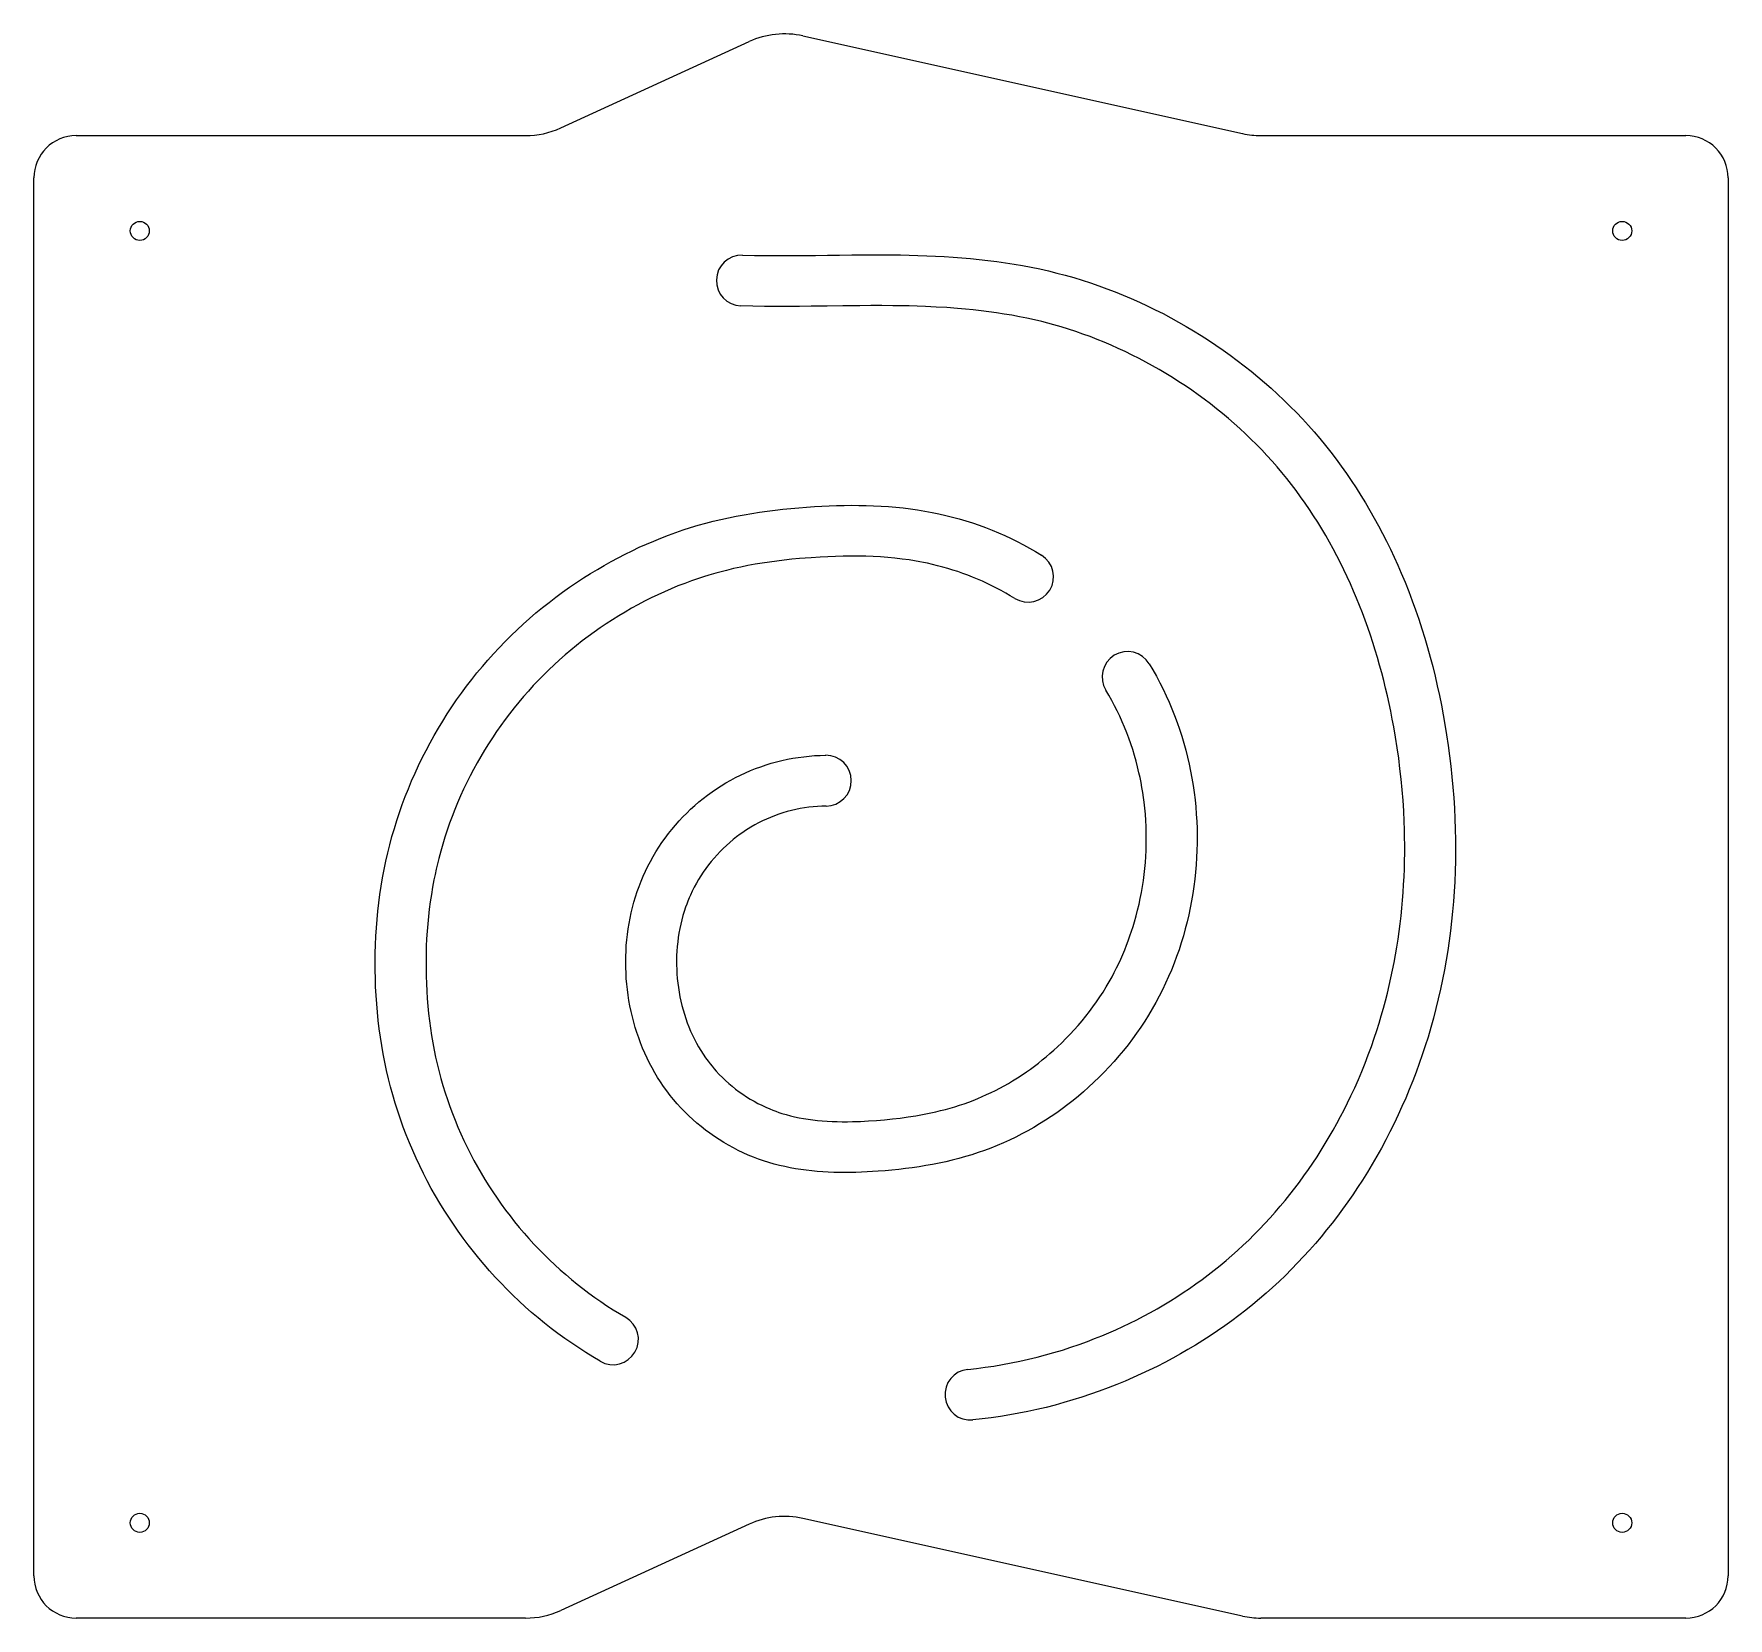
# Model space of a CAD drawing. Header units: millimetres. Extents: x 37794 to 38594, y -3801 to -3053.
import ezdxf

# ---------------------------------------------------------------- set-up
doc = ezdxf.new("R2010")
doc.units = ezdxf.units.MM

msp = doc.modelspace()

# ---------------------------------------------------------------- linework, layer by layer
at = {"color": 7, "linetype": 'Continuous', "lineweight": 25}
for p, q in [((38156.91, -3054.34), (38364.51, -3100.47)), ((38042.57, -3097.79), (38131.58, -3057.02)), ((37813.8, -3101.42), (38025.91, -3101.42)), ((38373.19, -3101.42), (38573.8, -3101.42)), ((37793.8, -3781.42), (37793.8, -3121.42)), ((38593.8, -3121.42), (38593.8, -3781.42)), ((38128.4, -3157.85), (38134.14, -3157.99)), ((38134.14, -3157.99), (38139.87, -3158.07)), ((38139.87, -3158.07), (38145.6, -3158.1)), ((38145.6, -3158.1), (38151.34, -3158.08)), ((38151.34, -3158.08), (38157.07, -3158.04)), ((38157.07, -3158.04), (38162.8, -3157.98)), ((38162.8, -3157.98), (38168.53, -3157.9)), ((38168.53, -3157.9), (38174.26, -3157.82)), ((38174.26, -3157.82), (38179.99, -3157.75)), ((38179.99, -3157.75), (38185.73, -3157.7)), ((38185.73, -3157.7), (38191.46, -3157.68)), ((38191.46, -3157.68), (38197.2, -3157.7)), ((38197.2, -3157.7), (38202.94, -3157.77)), ((38202.94, -3157.77), (38207.09, -3157.85)), ((38207.09, -3157.85), (38211.24, -3157.96)), ((38211.24, -3157.96), (38215.39, -3158.11)), ((38215.39, -3158.11), (38219.53, -3158.3)), ((38219.53, -3158.3), (38223.68, -3158.53)), ((38223.68, -3158.53), (38227.82, -3158.8)), ((38227.82, -3158.8), (38231.95, -3159.11)), ((38231.95, -3159.11), (38236.08, -3159.48)), ((38236.08, -3159.48), (38240.21, -3159.89)), ((38240.21, -3159.89), (38244.32, -3160.36)), ((38244.32, -3160.36), (38248.43, -3160.88)), ((38248.43, -3160.88), (38252.52, -3161.46)), ((38252.52, -3161.46), (38256.6, -3162.1)), ((38256.6, -3162.1), (38260.68, -3162.8)), ((38260.68, -3162.8), (38264.73, -3163.57)), ((38264.73, -3163.57), (38268.78, -3164.4)), ((38268.78, -3164.4), (38272.81, -3165.31)), ((38272.81, -3165.31), (38276.82, -3166.29)), ((38276.82, -3166.29), (38280.81, -3167.34)), ((38280.81, -3167.34), (38284.79, -3168.47)), ((38284.79, -3168.47), (38288.74, -3169.67)), ((38288.74, -3169.67), (38292.67, -3170.94)), ((38292.67, -3170.94), (38296.59, -3172.28)), ((38296.59, -3172.28), (38300.47, -3173.7)), ((38300.47, -3173.7), (38304.34, -3175.18)), ((38304.34, -3175.18), (38308.18, -3176.73)), ((38133.26, -3181.98), (38127.68, -3181.84)), ((38138.85, -3182.06), (38133.26, -3181.98)), ((38144.43, -3182.1), (38138.85, -3182.06)), ((38149.91, -3182.09), (38144.43, -3182.1)), ((38155.38, -3182.06), (38149.91, -3182.09)), ((38160.85, -3182), (38155.38, -3182.06)), ((38168.34, -3181.9), (38160.85, -3182)), ((38175.82, -3181.8), (38168.34, -3181.9)), ((38183.76, -3181.72), (38175.82, -3181.8)), ((38188.98, -3181.69), (38183.76, -3181.72)), ((38194.19, -3181.69), (38188.98, -3181.69)), ((38199.41, -3181.72), (38194.19, -3181.69)), ((38203.27, -3181.77), (38199.41, -3181.72)), ((38207.12, -3181.85), (38203.27, -3181.77)), ((38210.95, -3181.97), (38207.12, -3181.85)), ((38214.78, -3182.11), (38210.95, -3181.97)), ((38219.83, -3182.35), (38214.78, -3182.11)), ((38224.87, -3182.65), (38219.83, -3182.35)), ((38229.91, -3183.03), (38224.87, -3182.65)), ((38233.62, -3183.35), (38229.91, -3183.03)), ((38237.32, -3183.72), (38233.62, -3183.35)), ((38241.02, -3184.14), (38237.32, -3183.72)), ((38308.18, -3176.73), (38311.99, -3178.35)), ((38311.99, -3178.35), (38315.78, -3180.04)), ((38315.78, -3180.04), (38319.54, -3181.79)), ((38319.54, -3181.79), (38323.26, -3183.61)), ((38323.26, -3183.61), (38326.96, -3185.49)), ((38244.72, -3184.6), (38241.02, -3184.14)), ((38248.34, -3185.1), (38244.72, -3184.6)), ((38251.96, -3185.66), (38248.34, -3185.1)), ((38255.56, -3186.27), (38251.96, -3185.66)), ((38259.16, -3186.93), (38255.56, -3186.27)), ((38262.69, -3187.65), (38259.16, -3186.93)), ((38266.22, -3188.42), (38262.69, -3187.65)), ((38269.72, -3189.25), (38266.22, -3188.42)), ((38272.58, -3189.98), (38269.72, -3189.25)), ((38275.42, -3190.75), (38272.58, -3189.98)), ((38278.87, -3191.75), (38275.42, -3190.75)), ((38282.31, -3192.8), (38278.87, -3191.75)), ((38326.96, -3185.49), (38330.63, -3187.43)), ((38330.63, -3187.43), (38334.26, -3189.43)), ((38334.26, -3189.43), (38337.86, -3191.5)), ((38337.86, -3191.5), (38341.42, -3193.62)), ((38285.72, -3193.92), (38282.31, -3192.8)), ((38289.11, -3195.1), (38285.72, -3193.92)), ((38292.5, -3196.34), (38289.11, -3195.1)), ((38295.87, -3197.64), (38292.5, -3196.34)), ((38299.22, -3199), (38295.87, -3197.64)), ((38302.54, -3200.41), (38299.22, -3199)), ((38341.42, -3193.62), (38344.95, -3195.8)), ((38344.95, -3195.8), (38348.44, -3198.04)), ((38348.44, -3198.04), (38351.9, -3200.34)), ((38305.85, -3201.89), (38302.54, -3200.41)), ((38309.14, -3203.42), (38305.85, -3201.89)), ((38312.4, -3205.01), (38309.14, -3203.42)), ((38315.64, -3206.65), (38312.4, -3205.01)), ((38318.86, -3208.35), (38315.64, -3206.65)), ((38351.9, -3200.34), (38355.31, -3202.7)), ((38355.31, -3202.7), (38358.69, -3205.11)), ((38358.69, -3205.11), (38362.02, -3207.57)), ((38362.02, -3207.57), (38365.31, -3210.1)), ((38322.05, -3210.1), (38318.86, -3208.35)), ((38325.21, -3211.9), (38322.05, -3210.1)), ((38328.34, -3213.75), (38325.21, -3211.9)), ((38331.43, -3215.65), (38328.34, -3213.75)), ((38334.49, -3217.6), (38331.43, -3215.65)), ((38365.31, -3210.1), (38368.55, -3212.67)), ((38368.55, -3212.67), (38371.75, -3215.3)), ((38371.75, -3215.3), (38374.91, -3217.99)), ((38337.55, -3219.61), (38334.49, -3217.6)), ((38340.57, -3221.67), (38337.55, -3219.61)), ((38343.54, -3223.77), (38340.57, -3221.67)), ((38346.47, -3225.91), (38343.54, -3223.77)), ((38374.91, -3217.99), (38378.01, -3220.73)), ((38378.01, -3220.73), (38381.07, -3223.52)), ((38381.07, -3223.52), (38384.08, -3226.36)), ((38349.37, -3228.11), (38346.47, -3225.91)), ((38352.23, -3230.35), (38349.37, -3228.11)), ((38355.04, -3232.62), (38352.23, -3230.35)), ((38384.08, -3226.36), (38387.03, -3229.26)), ((38387.03, -3229.26), (38389.94, -3232.2)), ((38357.82, -3234.95), (38355.04, -3232.62)), ((38360.56, -3237.32), (38357.82, -3234.95)), ((38363.25, -3239.74), (38360.56, -3237.32)), ((38365.9, -3242.19), (38363.25, -3239.74)), ((38389.94, -3232.2), (38392.79, -3235.2)), ((38392.79, -3235.2), (38395.58, -3238.25)), ((38395.58, -3238.25), (38398.32, -3241.34)), ((38368.5, -3244.69), (38365.9, -3242.19)), ((38371.06, -3247.23), (38368.5, -3244.69)), ((38373.58, -3249.81), (38371.06, -3247.23)), ((38398.32, -3241.34), (38401, -3244.49)), ((38401, -3244.49), (38403.63, -3247.68)), ((38403.63, -3247.68), (38406.2, -3250.93)), ((38376.04, -3252.43), (38373.58, -3249.81)), ((38378.45, -3255.09), (38376.04, -3252.43)), ((38380.82, -3257.8), (38378.45, -3255.09)), ((38406.2, -3250.93), (38408.7, -3254.22)), ((38408.7, -3254.22), (38411.15, -3257.55)), ((38383.14, -3260.54), (38380.82, -3257.8)), ((38385.42, -3263.33), (38383.14, -3260.54)), ((38387.64, -3266.16), (38385.42, -3263.33)), ((38411.15, -3257.55), (38413.55, -3260.92)), ((38413.55, -3260.92), (38415.88, -3264.34)), ((38389.82, -3269.03), (38387.64, -3266.16)), ((38391.94, -3271.94), (38389.82, -3269.03)), ((38394.03, -3274.9), (38391.94, -3271.94)), ((38415.88, -3264.34), (38418.16, -3267.8)), ((38418.16, -3267.8), (38420.38, -3271.29)), ((38420.38, -3271.29), (38422.54, -3274.82)), ((38129.12, -3280.4), (38132.77, -3279.77)), ((38132.77, -3279.77), (38136.44, -3279.2)), ((38136.44, -3279.2), (38140.12, -3278.68)), ((38140.12, -3278.68), (38143.81, -3278.21)), ((38143.81, -3278.21), (38147.51, -3277.8)), ((38147.51, -3277.8), (38151.22, -3277.42)), ((38151.22, -3277.42), (38154.93, -3277.1)), ((38154.93, -3277.1), (38158.64, -3276.81)), ((38158.64, -3276.81), (38162.37, -3276.57)), ((38162.37, -3276.57), (38165.86, -3276.37)), ((38165.86, -3276.37), (38169.36, -3276.21)), ((38169.36, -3276.21), (38172.85, -3276.1)), ((38172.85, -3276.1), (38176.35, -3276.02)), ((38176.35, -3276.02), (38179.84, -3275.99)), ((38179.84, -3275.99), (38183.34, -3276)), ((38183.34, -3276), (38186.83, -3276.06)), ((38186.83, -3276.06), (38190.32, -3276.18)), ((38190.32, -3276.18), (38193.8, -3276.35)), ((38193.8, -3276.35), (38197.28, -3276.58)), ((38197.28, -3276.58), (38200.75, -3276.87)), ((38200.75, -3276.87), (38204.21, -3277.22)), ((38204.21, -3277.22), (38207.66, -3277.64)), ((38207.66, -3277.64), (38211.1, -3278.13)), ((38211.1, -3278.13), (38214.54, -3278.69)), ((38214.54, -3278.69), (38217.96, -3279.32)), ((38217.96, -3279.32), (38221.16, -3279.99)), ((38221.16, -3279.99), (38224.36, -3280.72)), ((38396.08, -3277.9), (38394.03, -3274.9)), ((38398.07, -3280.92), (38396.08, -3277.9)), ((38422.54, -3274.82), (38424.65, -3278.39)), ((38424.65, -3278.39), (38426.7, -3281.99)), ((38096.87, -3288.83), (38100.38, -3287.63)), ((38100.38, -3287.63), (38103.91, -3286.49)), ((38103.91, -3286.49), (38107.46, -3285.42)), ((38107.46, -3285.42), (38111.03, -3284.42)), ((38111.03, -3284.42), (38114.62, -3283.49)), ((38114.62, -3283.49), (38118.22, -3282.62)), ((38118.22, -3282.62), (38121.84, -3281.82)), ((38121.84, -3281.82), (38125.47, -3281.08)), ((38125.47, -3281.08), (38129.12, -3280.4)), ((38224.36, -3280.72), (38227.54, -3281.52)), ((38227.54, -3281.52), (38230.7, -3282.39)), ((38230.7, -3282.39), (38233.85, -3283.32)), ((38233.85, -3283.32), (38236.97, -3284.32)), ((38236.97, -3284.32), (38240.08, -3285.38)), ((38240.08, -3285.38), (38243.16, -3286.51)), ((38243.16, -3286.51), (38246.22, -3287.7)), ((38246.22, -3287.7), (38249.25, -3288.96)), ((38400.01, -3283.99), (38398.07, -3280.92)), ((38401.92, -3287.1), (38400.01, -3283.99)), ((38403.78, -3290.24), (38401.92, -3287.1)), ((38426.7, -3281.99), (38428.69, -3285.63)), ((38428.69, -3285.63), (38430.62, -3289.3)), ((38076.28, -3297.41), (38079.65, -3295.82)), ((38079.65, -3295.82), (38083.04, -3294.3)), ((38083.04, -3294.3), (38086.46, -3292.84)), ((38086.46, -3292.84), (38089.91, -3291.44)), ((38089.91, -3291.44), (38093.38, -3290.1)), ((38093.38, -3290.1), (38096.87, -3288.83)), ((38249.25, -3288.96), (38252.25, -3290.29)), ((38252.25, -3290.29), (38255.23, -3291.67)), ((38255.23, -3291.67), (38258.17, -3293.12)), ((38258.17, -3293.12), (38261.09, -3294.63)), ((38261.09, -3294.63), (38263.96, -3296.21)), ((38405.58, -3293.41), (38403.78, -3290.24)), ((38407.34, -3296.61), (38405.58, -3293.41)), ((38430.62, -3289.3), (38432.5, -3292.99)), ((38432.5, -3292.99), (38434.32, -3296.72)), ((38063.1, -3304.34), (38066.35, -3302.52)), ((38066.35, -3302.52), (38069.63, -3300.76)), ((38069.63, -3300.76), (38072.94, -3299.06)), ((38072.94, -3299.06), (38076.28, -3297.41)), ((38134.35, -3303.84), (38130.97, -3304.46)), ((38137.75, -3303.28), (38134.35, -3303.84)), ((38141.15, -3302.77), (38137.75, -3303.28)), ((38144.56, -3302.3), (38141.15, -3302.77)), ((38148.14, -3301.87), (38144.56, -3302.3)), ((38151.72, -3301.49), (38148.14, -3301.87)), ((38155.31, -3301.15), (38151.72, -3301.49)), ((38158.04, -3300.92), (38155.31, -3301.15)), ((38160.77, -3300.72), (38158.04, -3300.92)), ((38165.04, -3300.45), (38160.77, -3300.72)), ((38168.67, -3300.26), (38165.04, -3300.45)), ((38172.3, -3300.12), (38168.67, -3300.26)), ((38175.93, -3300.03), (38172.3, -3300.12)), ((38179.49, -3299.99), (38175.93, -3300.03)), ((38183.05, -3300), (38179.49, -3299.99)), ((38186.6, -3300.07), (38183.05, -3300)), ((38190.08, -3300.19), (38186.6, -3300.07)), ((38193.55, -3300.38), (38190.08, -3300.19)), ((38197.01, -3300.64), (38193.55, -3300.38)), ((38200.39, -3300.95), (38197.01, -3300.64)), ((38203.77, -3301.34), (38200.39, -3300.95)), ((38207.13, -3301.8), (38203.77, -3301.34)), ((38209.6, -3302.19), (38207.13, -3301.8)), ((38212.07, -3302.63), (38209.6, -3302.19)), ((38213.87, -3302.98), (38212.07, -3302.63)), ((38215.68, -3303.36), (38213.87, -3302.98)), ((38218.1, -3303.9), (38215.68, -3303.36)), ((38220.52, -3304.49), (38218.1, -3303.9)), ((38263.96, -3296.21), (38266.81, -3297.84)), ((38266.81, -3297.84), (38269.61, -3299.54)), ((38409.06, -3299.85), (38407.34, -3296.61)), ((38410.73, -3303.12), (38409.06, -3299.85)), ((38412.35, -3306.41), (38410.73, -3303.12)), ((38434.32, -3296.72), (38436.09, -3300.47)), ((38436.09, -3300.47), (38437.8, -3304.24)), ((38049.99, -3312.46), (38053.32, -3310.27)), ((38053.32, -3310.27), (38056.7, -3308.15)), ((38056.7, -3308.15), (38059.88, -3306.22)), ((38059.88, -3306.22), (38063.1, -3304.34)), ((38104.35, -3311.64), (38101.12, -3312.83)), ((38107.61, -3310.51), (38104.35, -3311.64)), ((38110.05, -3309.72), (38107.61, -3310.51)), ((38112.51, -3308.96), (38110.05, -3309.72)), ((38115.8, -3308), (38112.51, -3308.96)), ((38118.29, -3307.33), (38115.8, -3308)), ((38120.78, -3306.69), (38118.29, -3307.33)), ((38124.17, -3305.88), (38120.78, -3306.69)), ((38127.56, -3305.14), (38124.17, -3305.88)), ((38130.97, -3304.46), (38127.56, -3305.14)), ((38222.93, -3305.13), (38220.52, -3304.49)), ((38225.32, -3305.81), (38222.93, -3305.13)), ((38227.7, -3306.54), (38225.32, -3305.81)), ((38230.07, -3307.31), (38227.7, -3306.54)), ((38232.42, -3308.13), (38230.07, -3307.31)), ((38234.76, -3308.99), (38232.42, -3308.13)), ((38237.08, -3309.9), (38234.76, -3308.99)), ((38239.38, -3310.84), (38237.08, -3309.9)), ((38241.65, -3311.83), (38239.38, -3310.84)), ((38243.91, -3312.87), (38241.65, -3311.83)), ((38413.92, -3309.72), (38412.35, -3306.41)), ((38415.46, -3313.09), (38413.92, -3309.72)), ((38437.8, -3304.24), (38439.45, -3308.04)), ((38439.45, -3308.04), (38441.24, -3312.35)), ((38037.08, -3321.8), (38040.24, -3319.38)), ((38040.24, -3319.38), (38043.45, -3317.01)), ((38043.45, -3317.01), (38046.7, -3314.71)), ((38046.7, -3314.71), (38049.99, -3312.46)), ((38085.24, -3319.74), (38082.13, -3321.31)), ((38088.37, -3318.23), (38085.24, -3319.74)), ((38091.53, -3316.79), (38088.37, -3318.23)), ((38094.7, -3315.41), (38091.53, -3316.79)), ((38097.91, -3314.08), (38094.7, -3315.41)), ((38101.12, -3312.83), (38097.91, -3314.08)), ((38246.15, -3313.94), (38243.91, -3312.87)), ((38248.36, -3315.06), (38246.15, -3313.94)), ((38250.55, -3316.22), (38248.36, -3315.06)), ((38252.71, -3317.41), (38250.55, -3316.22)), ((38254.85, -3318.65), (38252.71, -3317.41)), ((38256.96, -3319.93), (38254.85, -3318.65)), ((38416.95, -3316.48), (38415.46, -3313.09)), ((38418.39, -3319.88), (38416.95, -3316.48)), ((38419.78, -3323.31), (38418.39, -3319.88)), ((38441.24, -3312.35), (38442.96, -3316.68)), ((38442.96, -3316.68), (38444.61, -3321.03)), ((38027.87, -3329.42), (38030.89, -3326.82)), ((38030.89, -3326.82), (38033.96, -3324.28)), ((38033.96, -3324.28), (38037.08, -3321.8)), ((38072.97, -3326.36), (38069.97, -3328.16)), ((38075.99, -3324.62), (38072.97, -3326.36)), ((38079.05, -3322.94), (38075.99, -3324.62)), ((38082.13, -3321.31), (38079.05, -3322.94)), ((38421.13, -3326.77), (38419.78, -3323.31)), ((38422.43, -3330.25), (38421.13, -3326.77)), ((38444.61, -3321.03), (38446.19, -3325.41)), ((38446.19, -3325.41), (38447.71, -3329.82)), ((38019.11, -3337.53), (38021.98, -3334.77)), ((38021.98, -3334.77), (38024.9, -3332.06)), ((38024.9, -3332.06), (38027.87, -3329.42)), ((38058.33, -3335.87), (38055.51, -3337.93)), ((38061.19, -3333.87), (38058.33, -3335.87)), ((38064.08, -3331.91), (38061.19, -3333.87)), ((38067.01, -3330.01), (38064.08, -3331.91)), ((38069.97, -3328.16), (38067.01, -3330.01)), ((38423.68, -3333.74), (38422.43, -3330.25)), ((38424.89, -3337.26), (38423.68, -3333.74)), ((38447.71, -3329.82), (38449.16, -3334.24)), ((38449.16, -3334.24), (38450.54, -3338.69)), ((38010.81, -3346.12), (38013.52, -3343.2)), ((38013.52, -3343.2), (38016.29, -3340.34)), ((38016.29, -3340.34), (38019.11, -3337.53)), ((38049.99, -3342.19), (38047.29, -3344.39)), ((38052.73, -3340.04), (38049.99, -3342.19)), ((38055.51, -3337.93), (38052.73, -3340.04)), ((38426.05, -3340.78), (38424.89, -3337.26)), ((38427.16, -3344.32), (38426.05, -3340.78)), ((38450.54, -3338.69), (38451.85, -3343.16)), ((38451.85, -3343.16), (38453.1, -3347.65)), ((38005.55, -3352.1), (38008.15, -3349.08)), ((38008.15, -3349.08), (38010.81, -3346.12)), ((38039.45, -3351.29), (38036.92, -3353.68)), ((38042.02, -3348.94), (38039.45, -3351.29)), ((38044.64, -3346.64), (38042.02, -3348.94)), ((38047.29, -3344.39), (38044.64, -3346.64)), ((38320.43, -3350.81), (38322.18, -3353.74)), ((38428.23, -3347.88), (38427.16, -3344.32)), ((38429.26, -3351.45), (38428.23, -3347.88)), ((38430.24, -3355.05), (38429.26, -3351.45)), ((38453.1, -3347.65), (38454.29, -3352.15)), ((37998.09, -3361.43), (38000.52, -3358.27)), ((38000.52, -3358.27), (38003.01, -3355.16)), ((38003.01, -3355.16), (38005.55, -3352.1)), ((38032.01, -3358.59), (38029.62, -3361.12)), ((38034.44, -3356.11), (38032.01, -3358.59)), ((38036.92, -3353.68), (38034.44, -3356.11)), ((38322.18, -3353.74), (38323.85, -3356.72)), ((38323.85, -3356.72), (38325.46, -3359.73)), ((38325.46, -3359.73), (38327, -3362.78)), ((38431.18, -3358.66), (38430.24, -3355.05)), ((38432.07, -3362.28), (38431.18, -3358.66)), ((38454.29, -3352.15), (38455.41, -3356.68)), ((38455.41, -3356.68), (38456.47, -3361.21)), ((37991.16, -3371.17), (37993.41, -3367.88)), ((37993.41, -3367.88), (37995.72, -3364.63)), ((37995.72, -3364.63), (37998.09, -3361.43)), ((38024.98, -3366.3), (38022.74, -3368.95)), ((38027.28, -3363.69), (38024.98, -3366.3)), ((38029.62, -3361.12), (38027.28, -3363.69)), ((38301.37, -3365.7), (38299.94, -3363.29)), ((38302.74, -3368.13), (38301.37, -3365.7)), ((38327, -3362.78), (38328.46, -3365.87)), ((38328.46, -3365.87), (38329.86, -3368.98)), ((38432.92, -3365.91), (38432.07, -3362.28)), ((38433.73, -3369.57), (38432.92, -3365.91)), ((38456.47, -3361.21), (38457.46, -3365.77)), ((38457.46, -3365.77), (38458.4, -3370.33)), ((37986.85, -3377.87), (37988.98, -3374.5)), ((37988.98, -3374.5), (37991.16, -3371.17)), ((38018.39, -3374.39), (38016.29, -3377.17)), ((38020.54, -3371.65), (38018.39, -3374.39)), ((38022.74, -3368.95), (38020.54, -3371.65)), ((38304.06, -3370.6), (38302.74, -3368.13)), ((38305.32, -3373.09), (38304.06, -3370.6)), ((38306.53, -3375.61), (38305.32, -3373.09)), ((38307.69, -3378.18), (38306.53, -3375.61)), ((38329.86, -3368.98), (38331.19, -3372.12)), ((38331.19, -3372.12), (38332.45, -3375.3)), ((38332.45, -3375.3), (38333.64, -3378.5)), ((38434.5, -3373.24), (38433.73, -3369.57)), ((38435.23, -3376.91), (38434.5, -3373.24)), ((38458.4, -3370.33), (38459.27, -3374.91)), ((38459.27, -3374.91), (38460.08, -3379.5)), ((37982.79, -3384.73), (37984.79, -3381.28)), ((37984.79, -3381.28), (37986.85, -3377.87)), ((38012.25, -3382.84), (38010.3, -3385.73)), ((38014.24, -3379.99), (38012.25, -3382.84)), ((38016.29, -3377.17), (38014.24, -3379.99)), ((38308.79, -3380.76), (38307.69, -3378.18)), ((38309.84, -3383.37), (38308.79, -3380.76)), ((38310.83, -3386), (38309.84, -3383.37)), ((38333.64, -3378.5), (38334.76, -3381.72)), ((38334.76, -3381.72), (38335.81, -3384.97)), ((38435.91, -3380.59), (38435.23, -3376.91)), ((38436.76, -3385.52), (38435.91, -3380.59)), ((38460.08, -3379.5), (38460.89, -3384.41)), ((37977.17, -3395.28), (37978.98, -3391.73)), ((37978.98, -3391.73), (37980.85, -3388.21)), ((37980.85, -3388.21), (37982.79, -3384.73)), ((38006.57, -3391.62), (38004.79, -3394.61)), ((38008.41, -3388.66), (38006.57, -3391.62)), ((38010.3, -3385.73), (38008.41, -3388.66)), ((38311.77, -3388.66), (38310.83, -3386)), ((38312.65, -3391.34), (38311.77, -3388.66)), ((38313.48, -3394.05), (38312.65, -3391.34)), ((38335.81, -3384.97), (38336.78, -3388.24)), ((38336.78, -3388.24), (38337.69, -3391.54)), ((38337.69, -3391.54), (38338.53, -3394.85)), ((38437.53, -3390.46), (38436.76, -3385.52)), ((38438.24, -3395.42), (38437.53, -3390.46)), ((38460.89, -3384.41), (38461.62, -3389.33)), ((38461.62, -3389.33), (38462.29, -3394.25)), ((37973.76, -3402.49), (37975.43, -3398.87)), ((37975.43, -3398.87), (37977.17, -3395.28)), ((38003.06, -3397.64), (38001.38, -3400.69)), ((38004.79, -3394.61), (38003.06, -3397.64)), ((38134.61, -3400.3), (38137.05, -3399.4)), ((38137.05, -3399.4), (38139.52, -3398.57)), ((38139.52, -3398.57), (38142.01, -3397.81)), ((38142.01, -3397.81), (38144.52, -3397.11)), ((38144.52, -3397.11), (38147.04, -3396.48)), ((38147.04, -3396.48), (38149.58, -3395.92)), ((38149.58, -3395.92), (38152.14, -3395.43)), ((38152.14, -3395.43), (38154.71, -3395.01)), ((38154.71, -3395.01), (38157.29, -3394.67)), ((38157.29, -3394.67), (38159.87, -3394.39)), ((38159.87, -3394.39), (38162.47, -3394.19)), ((38162.47, -3394.19), (38165.06, -3394.05)), ((38165.06, -3394.05), (38167.67, -3394)), ((38314.25, -3396.77), (38313.48, -3394.05)), ((38314.96, -3399.5), (38314.25, -3396.77)), ((38315.62, -3402.25), (38314.96, -3399.5)), ((38338.53, -3394.85), (38339.3, -3398.18)), ((38339.3, -3398.18), (38339.99, -3401.52)), ((38438.86, -3400.38), (38438.24, -3395.42)), ((38462.29, -3394.25), (38462.89, -3399.19)), ((38462.89, -3399.19), (38463.41, -3404.13)), ((37970.62, -3409.81), (37972.16, -3406.14)), ((37972.16, -3406.14), (37973.76, -3402.49)), ((37998.21, -3406.89), (37996.71, -3410.03)), ((37999.77, -3403.78), (37998.21, -3406.89)), ((38001.38, -3400.69), (37999.77, -3403.78)), ((38118.33, -3408.4), (38120.56, -3407.05)), ((38120.56, -3407.05), (38122.82, -3405.77)), ((38122.82, -3405.77), (38125.12, -3404.55)), ((38125.12, -3404.55), (38127.45, -3403.39)), ((38127.45, -3403.39), (38129.81, -3402.29)), ((38129.81, -3402.29), (38132.2, -3401.26)), ((38132.2, -3401.26), (38134.61, -3400.3)), ((38316.12, -3404.56), (38315.62, -3402.25)), ((38316.59, -3406.88), (38316.12, -3404.56)), ((38317.01, -3409.2), (38316.59, -3406.88)), ((38339.99, -3401.52), (38340.62, -3404.88)), ((38340.62, -3404.88), (38341.17, -3408.25)), ((38439.41, -3405.35), (38438.86, -3400.38)), ((38439.89, -3410.33), (38439.41, -3405.35)), ((38463.41, -3404.13), (38463.87, -3409.08)), ((37967.76, -3417.25), (37969.16, -3413.52)), ((37969.16, -3413.52), (37970.62, -3409.81)), ((37995.26, -3413.2), (37993.88, -3416.4)), ((37996.71, -3410.03), (37995.26, -3413.2)), ((38107.82, -3416.04), (38109.84, -3414.39)), ((38109.84, -3414.39), (38111.9, -3412.81)), ((38111.9, -3412.81), (38114, -3411.28)), ((38114, -3411.28), (38116.15, -3409.81)), ((38116.15, -3409.81), (38118.33, -3408.4)), ((38317.4, -3411.54), (38317.01, -3409.2)), ((38317.74, -3413.88), (38317.4, -3411.54)), ((38318.05, -3416.22), (38317.74, -3413.88)), ((38341.17, -3408.25), (38341.66, -3411.63)), ((38341.66, -3411.63), (38342.07, -3415.02)), ((38342.07, -3415.02), (38342.41, -3418.42)), ((38440.28, -3415.3), (38439.89, -3410.33)), ((38440.6, -3420.27), (38440.28, -3415.3)), ((38463.87, -3409.08), (38464.25, -3414.04)), ((38464.25, -3414.04), (38464.57, -3419)), ((37965.18, -3424.79), (37966.44, -3421.01)), ((37966.44, -3421.01), (37967.76, -3417.25)), ((37991.28, -3422.86), (37990.08, -3426.12)), ((37992.55, -3419.62), (37991.28, -3422.86)), ((37993.88, -3416.4), (37992.55, -3419.62)), ((38098.44, -3425.04), (38100.22, -3423.14)), ((38100.22, -3423.14), (38102.04, -3421.29)), ((38102.04, -3421.29), (38103.92, -3419.49)), ((38103.92, -3419.49), (38105.85, -3417.73)), ((38105.85, -3417.73), (38107.82, -3416.04)), ((38141.64, -3423.33), (38139.73, -3424.15)), ((38143.57, -3422.57), (38141.64, -3423.33)), ((38145.53, -3421.87), (38143.57, -3422.57)), ((38147.5, -3421.22), (38145.53, -3421.87)), ((38149.5, -3420.63), (38147.5, -3421.22)), ((38151.51, -3420.09), (38149.5, -3420.63)), ((38153.53, -3419.62), (38151.51, -3420.09)), ((38155.57, -3419.2), (38153.53, -3419.62)), ((38157.6, -3418.85), (38155.57, -3419.2)), ((38159.65, -3418.56), (38157.6, -3418.85)), ((38161.71, -3418.32), (38159.65, -3418.56)), ((38163.76, -3418.15), (38161.71, -3418.32)), ((38165.81, -3418.04), (38163.76, -3418.15)), ((38167.86, -3418), (38165.81, -3418.04)), ((38318.36, -3419.05), (38318.05, -3416.22)), ((38318.62, -3421.89), (38318.36, -3419.05)), ((38318.82, -3424.73), (38318.62, -3421.89)), ((38342.41, -3418.42), (38342.68, -3421.83)), ((38342.68, -3421.83), (38342.88, -3425.24)), ((38440.84, -3425.25), (38440.6, -3420.27)), ((38464.57, -3419), (38464.81, -3423.96)), ((38464.81, -3423.96), (38464.97, -3428.92)), ((37962.89, -3432.42), (37964, -3428.59)), ((37964, -3428.59), (37965.18, -3424.79)), ((37988.94, -3429.39), (37987.85, -3432.69)), ((37990.08, -3426.12), (37988.94, -3429.39)), ((38091.86, -3433.11), (38093.42, -3431.02)), ((38093.42, -3431.02), (38095.04, -3428.99)), ((38095.04, -3428.99), (38096.71, -3426.99)), ((38096.71, -3426.99), (38098.44, -3425.04)), ((38127.22, -3431.33), (38125.56, -3432.57)), ((38128.48, -3430.44), (38127.22, -3431.33)), ((38129.76, -3429.58), (38128.48, -3430.44)), ((38131.06, -3428.75), (38129.76, -3429.58)), ((38132.37, -3427.95), (38131.06, -3428.75)), ((38134.17, -3426.92), (38132.37, -3427.95)), ((38135.99, -3425.94), (38134.17, -3426.92)), ((38137.84, -3425.02), (38135.99, -3425.94)), ((38139.73, -3424.15), (38137.84, -3425.02)), ((38318.96, -3427.57), (38318.82, -3424.73)), ((38319.05, -3430.42), (38318.96, -3427.57)), ((38319.08, -3433.27), (38319.05, -3430.42)), ((38342.88, -3425.24), (38343.01, -3428.65)), ((38343.01, -3428.65), (38343.07, -3432.07)), ((38440.97, -3428.98), (38440.84, -3425.25)), ((38441.05, -3432.71), (38440.97, -3428.98)), ((38464.97, -3428.92), (38465.07, -3433.89)), ((37960.9, -3440.12), (37961.86, -3436.26)), ((37961.86, -3436.26), (37962.89, -3432.42)), ((37985.88, -3439.35), (37984.99, -3442.7)), ((37986.84, -3436.01), (37985.88, -3439.35)), ((37987.85, -3432.69), (37986.84, -3436.01)), ((38086.19, -3441.82), (38087.52, -3439.59)), ((38087.52, -3439.59), (38088.91, -3437.39)), ((38088.91, -3437.39), (38090.35, -3435.23)), ((38090.35, -3435.23), (38091.86, -3433.11)), ((38117.81, -3439.47), (38116.38, -3440.99)), ((38119.28, -3438), (38117.81, -3439.47)), ((38120.8, -3436.57), (38119.28, -3438)), ((38122.35, -3435.18), (38120.8, -3436.57)), ((38123.93, -3433.85), (38122.35, -3435.18)), ((38125.56, -3432.57), (38123.93, -3433.85)), ((38318.82, -3441.82), (38318.96, -3438.97)), ((38318.96, -3438.97), (38319.05, -3436.12)), ((38319.05, -3436.12), (38319.08, -3433.27)), ((38342.98, -3438.9), (38342.83, -3442.32)), ((38343.06, -3435.49), (38342.98, -3438.9)), ((38343.07, -3432.07), (38343.06, -3435.49)), ((38441.09, -3436.44), (38441.05, -3432.71)), ((38441.08, -3440.17), (38441.09, -3436.44)), ((38465.09, -3438.86), (38465.03, -3443.83)), ((38465.07, -3433.89), (38465.09, -3438.86)), ((37958.47, -3451.81), (37959.2, -3447.9)), ((37959.2, -3447.9), (37960.01, -3444)), ((37960.01, -3444), (37960.9, -3440.12)), ((37983.77, -3447.75), (37983.21, -3450.29)), ((37984.36, -3445.22), (37983.77, -3447.75)), ((37984.99, -3442.7), (37984.36, -3445.22)), ((38082.58, -3448.73), (38083.72, -3446.39)), ((38083.72, -3446.39), (38084.92, -3444.09)), ((38084.92, -3444.09), (38086.19, -3441.82)), ((38111.1, -3447.46), (38109.9, -3449.16)), ((38112.35, -3445.78), (38111.1, -3447.46)), ((38113.64, -3444.15), (38112.35, -3445.78)), ((38114.99, -3442.55), (38113.64, -3444.15)), ((38116.38, -3440.99), (38114.99, -3442.55)), ((38318.05, -3450.33), (38318.36, -3447.5)), ((38318.36, -3447.5), (38318.62, -3444.66)), ((38318.62, -3444.66), (38318.82, -3441.82)), ((38342.61, -3445.73), (38342.32, -3449.14)), ((38342.83, -3442.32), (38342.61, -3445.73)), ((38440.78, -3451.34), (38440.92, -3447.62)), ((38440.92, -3447.62), (38441.02, -3443.9)), ((38441.02, -3443.9), (38441.08, -3440.17)), ((38465.03, -3443.83), (38464.9, -3448.79)), ((37957.21, -3459.67), (37957.8, -3455.74)), ((37957.8, -3455.74), (37958.47, -3451.81)), ((37982.69, -3452.84), (37982.05, -3456.26)), ((37983.21, -3450.29), (37982.69, -3452.84)), ((38078.68, -3458.35), (38079.56, -3455.9)), ((38079.56, -3455.9), (38080.5, -3453.48)), ((38080.5, -3453.48), (38081.51, -3451.09)), ((38081.51, -3451.09), (38082.58, -3448.73)), ((38106.61, -3454.46), (38105.62, -3456.28)), ((38107.65, -3452.66), (38106.61, -3454.46)), ((38108.75, -3450.9), (38107.65, -3452.66)), ((38109.9, -3449.16), (38108.75, -3450.9)), ((38316.77, -3458.79), (38317.25, -3455.98)), ((38317.25, -3455.98), (38317.68, -3453.16)), ((38317.68, -3453.16), (38318.05, -3450.33)), ((38341.53, -3455.93), (38341.03, -3459.31)), ((38341.96, -3452.54), (38341.53, -3455.93)), ((38342.32, -3449.14), (38341.96, -3452.54)), ((38440.35, -3458.76), (38440.58, -3455.06)), ((38440.58, -3455.06), (38440.78, -3451.34)), ((38464.69, -3453.76), (38464.42, -3458.41)), ((38464.9, -3448.79), (38464.69, -3453.76)), ((37956.23, -3467.58), (37956.69, -3463.62)), ((37956.69, -3463.62), (37957.21, -3459.67)), ((37980.96, -3463.14), (37980.5, -3466.62)), ((37981.47, -3459.7), (37980.96, -3463.14)), ((37982.05, -3456.26), (37981.47, -3459.7)), ((38076.46, -3465.81), (38077.13, -3463.3)), ((38077.13, -3463.3), (38077.88, -3460.81)), ((38077.88, -3460.81), (38078.68, -3458.35)), ((38102.61, -3462.83), (38102.05, -3464.27)), ((38103.2, -3461.4), (38102.61, -3462.83)), ((38103.81, -3459.99), (38103.2, -3461.4)), ((38104.69, -3458.12), (38103.81, -3459.99)), ((38105.62, -3456.28), (38104.69, -3458.12)), ((38315.64, -3464.35), (38316.23, -3461.58)), ((38316.23, -3461.58), (38316.77, -3458.79)), ((38340.46, -3462.68), (38339.82, -3466.04)), ((38341.03, -3459.31), (38340.46, -3462.68)), ((38439.73, -3466.17), (38440.06, -3462.47)), ((38440.06, -3462.47), (38440.35, -3458.76)), ((38464.09, -3463.06), (38463.69, -3467.7)), ((38464.42, -3458.41), (38464.09, -3463.06)), ((37955.54, -3475.51), (37955.85, -3471.54)), ((37955.85, -3471.54), (37956.23, -3467.58)), ((37980.1, -3470.1), (37979.76, -3473.59)), ((37980.5, -3466.62), (37980.1, -3470.1)), ((38074.82, -3473.44), (38075.3, -3470.88)), ((38075.3, -3470.88), (38075.85, -3468.34)), ((38075.85, -3468.34), (38076.46, -3465.81)), ((38099.72, -3471.73), (38099.22, -3473.79)), ((38100.26, -3469.72), (38099.72, -3471.73)), ((38100.86, -3467.72), (38100.26, -3469.72)), ((38101.52, -3465.73), (38100.86, -3467.72)), ((38102.05, -3464.27), (38101.52, -3465.73)), ((38313.51, -3472.61), (38314.28, -3469.87)), ((38314.28, -3469.87), (38314.98, -3467.12)), ((38314.98, -3467.12), (38315.64, -3464.35)), ((38339.11, -3469.38), (38338.33, -3472.71)), ((38339.82, -3466.04), (38339.11, -3469.38)), ((38438.92, -3473.56), (38439.35, -3469.87)), ((38439.35, -3469.87), (38439.73, -3466.17)), ((38463.69, -3467.7), (38463.22, -3472.34)), ((37955.11, -3483.47), (37955.29, -3479.49)), ((37955.29, -3479.49), (37955.54, -3475.51)), ((37979.48, -3477.1), (37979.26, -3480.61)), ((37979.76, -3473.59), (37979.48, -3477.1)), ((38073.77, -3481.18), (38074.05, -3478.59)), ((38074.05, -3478.59), (38074.4, -3476.01)), ((38074.4, -3476.01), (38074.82, -3473.44)), ((38098.4, -3477.94), (38098.07, -3480.05)), ((38098.78, -3475.86), (38098.4, -3477.94)), ((38099.22, -3473.79), (38098.78, -3475.86)), ((38310.57, -3481.55), (38311.36, -3479.34)), ((38311.36, -3479.34), (38312.12, -3477.11)), ((38312.12, -3477.11), (38312.84, -3474.86)), ((38312.84, -3474.86), (38313.51, -3472.61)), ((38336.56, -3479.31), (38335.57, -3482.57)), ((38337.48, -3476.02), (38336.56, -3479.31)), ((38338.33, -3472.71), (38337.48, -3476.02)), ((38437.92, -3480.91), (38438.44, -3477.23)), ((38438.44, -3477.23), (38438.92, -3473.56)), ((38462.68, -3476.96), (38462.07, -3481.58)), ((38463.22, -3472.34), (38462.68, -3476.96)), ((37954.94, -3491.44), (37954.99, -3487.46)), ((37954.99, -3487.46), (37955.11, -3483.47)), ((37978.99, -3487.67), (37978.95, -3491.22)), ((37979.1, -3484.13), (37978.99, -3487.67)), ((37979.26, -3480.61), (37979.1, -3484.13)), ((38073.29, -3488.99), (38073.39, -3486.38)), ((38073.39, -3486.38), (38073.54, -3483.78)), ((38073.54, -3483.78), (38073.77, -3481.18)), ((38097.42, -3486.45), (38097.31, -3488.6)), ((38097.58, -3484.3), (38097.42, -3486.45)), ((38097.8, -3482.17), (38097.58, -3484.3)), ((38098.07, -3480.05), (38097.8, -3482.17)), ((38307.97, -3488.07), (38308.87, -3485.92)), ((38308.87, -3485.92), (38309.74, -3483.74)), ((38309.74, -3483.74), (38310.57, -3481.55)), ((38334.51, -3485.82), (38333.39, -3489.04)), ((38335.57, -3482.57), (38334.51, -3485.82)), ((38436.73, -3488.22), (38437.35, -3484.57)), ((38437.35, -3484.57), (38437.92, -3480.91)), ((38461.39, -3486.19), (38460.64, -3490.79)), ((38462.07, -3481.58), (38461.39, -3486.19)), ((37954.96, -3495.43), (37954.94, -3491.44)), ((37955.04, -3499.42), (37954.96, -3495.43)), ((37978.95, -3491.22), (37978.95, -3494.76)), ((37978.95, -3494.76), (37979.02, -3498.3)), ((38073.26, -3491.6), (38073.29, -3488.99)), ((38073.29, -3494.21), (38073.26, -3491.6)), ((38073.39, -3496.82), (38073.29, -3494.21)), ((38097.31, -3488.6), (38097.26, -3490.76)), ((38097.26, -3490.76), (38097.27, -3492.93)), ((38097.27, -3492.93), (38097.33, -3495.09)), ((38097.33, -3495.09), (38097.45, -3497.26)), ((38303.97, -3496.5), (38305.03, -3494.42)), ((38305.03, -3494.42), (38306.04, -3492.33)), ((38306.04, -3492.33), (38307.03, -3490.21)), ((38307.03, -3490.21), (38307.97, -3488.07)), ((38330.92, -3495.4), (38329.59, -3498.54)), ((38332.19, -3492.24), (38330.92, -3495.4)), ((38333.39, -3489.04), (38332.19, -3492.24)), ((38434.59, -3499.11), (38435.35, -3495.49)), ((38435.35, -3495.49), (38436.07, -3491.86)), ((38436.07, -3491.86), (38436.73, -3488.22)), ((38459.82, -3495.38), (38458.93, -3499.95)), ((38460.64, -3490.79), (38459.82, -3495.38)), ((37955.18, -3503.4), (37955.04, -3499.42)), ((37955.39, -3507.38), (37955.18, -3503.4)), ((37979.02, -3498.3), (37979.13, -3501.84)), ((37979.13, -3501.84), (37979.31, -3505.38)), ((38073.54, -3499.43), (38073.39, -3496.82)), ((38073.76, -3502.03), (38073.54, -3499.43)), ((38074.05, -3504.63), (38073.76, -3502.03)), ((38097.45, -3497.26), (38097.62, -3499.42)), ((38097.62, -3499.42), (38097.85, -3501.58)), ((38097.85, -3501.58), (38098.14, -3503.73)), ((38098.14, -3503.73), (38098.48, -3505.86)), ((38298.63, -3505.79), (38300.1, -3503.41)), ((38300.1, -3503.41), (38301.52, -3500.99)), ((38301.52, -3500.99), (38302.88, -3498.55)), ((38302.88, -3498.55), (38303.97, -3496.5)), ((38328.18, -3501.65), (38326.71, -3504.72)), ((38329.59, -3498.54), (38328.18, -3501.65)), ((38432.92, -3506.3), (38433.78, -3502.72)), ((38433.78, -3502.72), (38434.59, -3499.11)), ((38458.93, -3499.95), (38457.97, -3504.51)), ((37955.66, -3511.36), (37955.39, -3507.38)), ((37956, -3515.33), (37955.66, -3511.36)), ((37979.31, -3505.38), (37979.54, -3508.89)), ((37979.54, -3508.89), (37979.83, -3512.41)), ((38074.39, -3507.22), (38074.05, -3504.63)), ((38074.8, -3509.8), (38074.39, -3507.22)), ((38075.27, -3512.36), (38074.8, -3509.8)), ((38098.48, -3505.86), (38098.87, -3507.99)), ((38098.87, -3507.99), (38099.32, -3510.1)), ((38099.32, -3510.1), (38099.82, -3512.19)), ((38293.9, -3512.74), (38295.53, -3510.45)), ((38295.53, -3510.45), (38297.11, -3508.13)), ((38297.11, -3508.13), (38298.63, -3505.79)), ((38323.56, -3510.77), (38321.88, -3513.73)), ((38325.17, -3507.76), (38323.56, -3510.77)), ((38326.71, -3504.72), (38325.17, -3507.76)), ((38431.05, -3513.45), (38432.01, -3509.88)), ((38432.01, -3509.88), (38432.92, -3506.3)), ((38456.94, -3509.05), (38455.84, -3513.58)), ((38457.97, -3504.51), (38456.94, -3509.05)), ((37956.41, -3519.29), (37956, -3515.33)), ((37956.88, -3523.24), (37956.41, -3519.29)), ((37979.83, -3512.41), (37980.18, -3515.91)), ((37980.18, -3515.91), (37980.58, -3519.39)), ((37980.58, -3519.39), (37981.05, -3522.86)), ((38075.8, -3514.92), (38075.27, -3512.36)), ((38076.39, -3517.45), (38075.8, -3514.92)), ((38077.05, -3519.98), (38076.39, -3517.45)), ((38077.76, -3522.48), (38077.05, -3519.98)), ((38099.82, -3512.19), (38100.37, -3514.26)), ((38100.37, -3514.26), (38100.98, -3516.32)), ((38100.98, -3516.32), (38101.63, -3518.33)), ((38101.63, -3518.33), (38102.34, -3520.33)), ((38286.89, -3521.54), (38288.72, -3519.4)), ((38288.72, -3519.4), (38290.49, -3517.22)), ((38290.49, -3517.22), (38292.22, -3515)), ((38292.22, -3515), (38293.9, -3512.74)), ((38318.32, -3519.55), (38316.44, -3522.4)), ((38320.13, -3516.66), (38318.32, -3519.55)), ((38321.88, -3513.73), (38320.13, -3516.66)), ((38428.99, -3520.52), (38430.04, -3516.99)), ((38430.04, -3516.99), (38431.05, -3513.45)), ((38454.66, -3518.09), (38453.41, -3522.57)), ((38455.84, -3513.58), (38454.66, -3518.09)), ((37957.43, -3527.19), (37956.88, -3523.24)), ((37958.04, -3531.12), (37957.43, -3527.19)), ((37981.05, -3522.86), (37981.58, -3526.33)), ((37981.58, -3526.33), (37982.16, -3529.76)), ((38078.54, -3524.96), (38077.76, -3522.48)), ((38079.38, -3527.42), (38078.54, -3524.96)), ((38080.29, -3529.86), (38079.38, -3527.42)), ((38102.34, -3520.33), (38103.11, -3522.31)), ((38103.11, -3522.31), (38103.91, -3524.24)), ((38103.91, -3524.24), (38104.78, -3526.15)), ((38104.78, -3526.15), (38105.69, -3528.04)), ((38279.13, -3529.75), (38281.13, -3527.76)), ((38281.13, -3527.76), (38283.1, -3525.73)), ((38283.1, -3525.73), (38285.02, -3523.66)), ((38285.02, -3523.66), (38286.89, -3521.54)), ((38312.5, -3527.96), (38310.43, -3530.68)), ((38314.5, -3525.2), (38312.5, -3527.96)), ((38316.44, -3522.4), (38314.5, -3525.2)), ((38425.35, -3531.49), (38426.73, -3527.52)), ((38426.73, -3527.52), (38427.88, -3524.03)), ((38427.88, -3524.03), (38428.99, -3520.52)), ((38452.09, -3527.04), (38450.78, -3531.22)), ((38453.41, -3522.57), (38452.09, -3527.04)), ((37958.73, -3535.04), (37958.04, -3531.12)), ((37959.48, -3538.95), (37958.73, -3535.04)), ((37982.16, -3529.76), (37982.8, -3533.18)), ((37982.8, -3533.18), (37983.51, -3536.59)), ((38081.25, -3532.27), (38080.29, -3529.86)), ((38082.27, -3534.65), (38081.25, -3532.27)), ((38083.36, -3537.01), (38082.27, -3534.65)), ((38105.69, -3528.04), (38106.64, -3529.87)), ((38106.64, -3529.87), (38107.65, -3531.67)), ((38107.65, -3531.67), (38108.71, -3533.44)), ((38108.71, -3533.44), (38109.81, -3535.16)), ((38109.81, -3535.16), (38110.95, -3536.85)), ((38271.78, -3536.38), (38273.57, -3534.85)), ((38273.57, -3534.85), (38275.34, -3533.29)), ((38275.34, -3533.29), (38277.08, -3531.7)), ((38277.08, -3531.7), (38279.13, -3529.75)), ((38306.13, -3535.98), (38303.89, -3538.56)), ((38308.31, -3533.36), (38306.13, -3535.98)), ((38310.43, -3530.68), (38308.31, -3533.36)), ((38422.4, -3539.36), (38423.9, -3535.44)), ((38423.9, -3535.44), (38425.35, -3531.49)), ((38449.4, -3535.39), (38447.96, -3539.53)), ((38450.78, -3531.22), (38449.4, -3535.39)), ((37960.31, -3542.84), (37959.48, -3538.95)), ((37961.22, -3546.72), (37960.31, -3542.84)), ((37983.51, -3536.59), (37984.08, -3539.13)), ((37984.08, -3539.13), (37984.69, -3541.66)), ((37984.69, -3541.66), (37985.33, -3544.17)), ((38084.51, -3539.33), (38083.36, -3537.01)), ((38085.72, -3541.62), (38084.51, -3539.33)), ((38086.99, -3543.88), (38085.72, -3541.62)), ((38088.32, -3546.1), (38086.99, -3543.88)), ((38110.95, -3536.85), (38112.15, -3538.49)), ((38112.15, -3538.49), (38113.08, -3539.7)), ((38113.08, -3539.7), (38114.03, -3540.88)), ((38114.03, -3540.88), (38115.02, -3542.05)), ((38115.02, -3542.05), (38116.03, -3543.19)), ((38116.03, -3543.19), (38117.44, -3544.7)), ((38260.49, -3544.83), (38262.43, -3543.51)), ((38262.43, -3543.51), (38264.34, -3542.16)), ((38264.34, -3542.16), (38266.24, -3540.76)), ((38266.24, -3540.76), (38268.11, -3539.34)), ((38268.11, -3539.34), (38269.96, -3537.87)), ((38269.96, -3537.87), (38271.78, -3536.38)), ((38299.24, -3543.58), (38296.83, -3546.01)), ((38301.59, -3541.1), (38299.24, -3543.58)), ((38303.89, -3538.56), (38301.59, -3541.1)), ((38419.19, -3547.12), (38420.82, -3543.26)), ((38420.82, -3543.26), (38422.4, -3539.36)), ((38446.46, -3543.65), (38444.89, -3547.74)), ((38447.96, -3539.53), (38446.46, -3543.65)), ((37962.2, -3550.57), (37961.22, -3546.72)), ((37963.25, -3554.41), (37962.2, -3550.57)), ((37985.33, -3544.17), (37986, -3546.67)), ((37986, -3546.67), (37986.96, -3550.01)), ((37986.96, -3550.01), (37987.99, -3553.32)), ((38089.71, -3548.28), (38088.32, -3546.1)), ((38091.16, -3550.43), (38089.71, -3548.28)), ((38092.68, -3552.53), (38091.16, -3550.43)), ((38117.44, -3544.7), (38118.89, -3546.16)), ((38118.89, -3546.16), (38120.38, -3547.58)), ((38120.38, -3547.58), (38121.93, -3548.96)), ((38121.93, -3548.96), (38123.52, -3550.31)), ((38123.52, -3550.31), (38125.15, -3551.6)), ((38125.15, -3551.6), (38126.82, -3552.85)), ((38247.83, -3552.25), (38249.88, -3551.19)), ((38249.88, -3551.19), (38251.92, -3550.07)), ((38251.92, -3550.07), (38253.94, -3548.92)), ((38253.94, -3548.92), (38255.94, -3547.73)), ((38255.94, -3547.73), (38258.23, -3546.31)), ((38258.23, -3546.31), (38260.49, -3544.83)), ((38291.85, -3550.71), (38289.44, -3552.85)), ((38294.37, -3548.39), (38291.85, -3550.71)), ((38296.83, -3546.01), (38294.37, -3548.39)), ((38415.72, -3554.78), (38417.49, -3550.97)), ((38417.49, -3550.97), (38419.19, -3547.12)), ((38443.25, -3551.81), (38441.56, -3555.86)), ((38444.89, -3547.74), (38443.25, -3551.81)), ((37964.38, -3558.23), (37963.25, -3554.41)), ((37965.58, -3562.03), (37964.38, -3558.23)), ((37987.99, -3553.32), (37989.07, -3556.62)), ((37989.07, -3556.62), (37990.22, -3559.89)), ((37990.22, -3559.89), (37991.43, -3563.14)), ((38094.26, -3554.59), (38092.68, -3552.53)), ((38095.89, -3556.6), (38094.26, -3554.59)), ((38097.59, -3558.57), (38095.89, -3556.6)), ((38099.34, -3560.49), (38097.59, -3558.57)), ((38126.82, -3552.85), (38128.52, -3554.06)), ((38128.52, -3554.06), (38130.26, -3555.21)), ((38130.26, -3555.21), (38132.03, -3556.31)), ((38132.03, -3556.31), (38133.83, -3557.36)), ((38133.83, -3557.36), (38135.66, -3558.36)), ((38135.66, -3558.36), (38137.51, -3559.29)), ((38137.51, -3559.29), (38139.38, -3560.17)), ((38226.48, -3560.6), (38228.71, -3559.95)), ((38228.71, -3559.95), (38230.92, -3559.25)), ((38230.92, -3559.25), (38233.09, -3558.53)), ((38233.09, -3558.53), (38235.24, -3557.76)), ((38235.24, -3557.76), (38237.38, -3556.95)), ((38237.38, -3556.95), (38239.5, -3556.1)), ((38239.5, -3556.1), (38241.6, -3555.2)), ((38241.6, -3555.2), (38243.69, -3554.26)), ((38243.69, -3554.26), (38245.77, -3553.28)), ((38245.77, -3553.28), (38247.83, -3552.25)), ((38281.95, -3558.97), (38279.37, -3560.9)), ((38284.49, -3556.98), (38281.95, -3558.97)), ((38286.99, -3554.94), (38284.49, -3556.98)), ((38289.44, -3552.85), (38286.99, -3554.94)), ((38412.49, -3561.36), (38414.13, -3558.08)), ((38414.13, -3558.08), (38415.72, -3554.78)), ((38439.8, -3559.87), (38437.97, -3563.86)), ((38441.56, -3555.86), (38439.8, -3559.87)), ((37966.85, -3565.8), (37965.58, -3562.03)), ((37968.2, -3569.55), (37966.85, -3565.8)), ((37991.43, -3563.14), (37992.7, -3566.37)), ((37992.7, -3566.37), (37994.03, -3569.58)), ((38101.15, -3562.36), (38099.34, -3560.49)), ((38103.01, -3564.19), (38101.15, -3562.36)), ((38104.92, -3565.96), (38103.01, -3564.19)), ((38106.88, -3567.67), (38104.92, -3565.96)), ((38108.88, -3569.34), (38106.88, -3567.67)), ((38139.38, -3560.17), (38141.27, -3561)), ((38141.27, -3561), (38142.69, -3561.57)), ((38142.69, -3561.57), (38144.13, -3562.12)), ((38144.13, -3562.12), (38145.56, -3562.63)), ((38145.56, -3562.63), (38147.01, -3563.1)), ((38147.01, -3563.1), (38149, -3563.69)), ((38149, -3563.69), (38151, -3564.23)), ((38151, -3564.23), (38153.01, -3564.71)), ((38153.01, -3564.71), (38155.12, -3565.15)), ((38155.12, -3565.15), (38157.24, -3565.54)), ((38157.24, -3565.54), (38159.37, -3565.88)), ((38159.37, -3565.88), (38161.59, -3566.18)), ((38161.59, -3566.18), (38163.83, -3566.43)), ((38163.83, -3566.43), (38166.06, -3566.63)), ((38166.06, -3566.63), (38168.4, -3566.79)), ((38168.4, -3566.79), (38170.73, -3566.91)), ((38170.73, -3566.91), (38173.07, -3566.99)), ((38173.07, -3566.99), (38175.49, -3567.03)), ((38175.49, -3567.03), (38177.91, -3567.03)), ((38177.91, -3567.03), (38180.34, -3566.99)), ((38180.34, -3566.99), (38184.09, -3566.87)), ((38184.09, -3566.87), (38187.83, -3566.68)), ((38187.83, -3566.68), (38191.65, -3566.42)), ((38191.65, -3566.42), (38195.44, -3566.11)), ((38195.44, -3566.11), (38199.19, -3565.73)), ((38199.19, -3565.73), (38202.92, -3565.29)), ((38202.92, -3565.29), (38206.58, -3564.79)), ((38206.58, -3564.79), (38210.23, -3564.22)), ((38210.23, -3564.22), (38212.6, -3563.81)), ((38212.6, -3563.81), (38214.97, -3563.36)), ((38214.97, -3563.36), (38217.34, -3562.87)), ((38217.34, -3562.87), (38219.65, -3562.36)), ((38219.65, -3562.36), (38221.95, -3561.81)), ((38221.95, -3561.81), (38224.24, -3561.22)), ((38224.24, -3561.22), (38226.48, -3560.6)), ((38271.4, -3566.37), (38268.67, -3568.08)), ((38274.09, -3564.61), (38271.4, -3566.37)), ((38276.75, -3562.78), (38274.09, -3564.61)), ((38279.37, -3560.9), (38276.75, -3562.78)), ((38407.28, -3571.05), (38409.07, -3567.85)), ((38409.07, -3567.85), (38410.8, -3564.62)), ((38410.8, -3564.62), (38412.49, -3561.36)), ((38436.09, -3567.82), (38434.14, -3571.75)), ((38437.97, -3563.86), (38436.09, -3567.82)), ((37969.61, -3573.27), (37968.2, -3569.55)), ((37971.1, -3576.97), (37969.61, -3573.27)), ((37994.03, -3569.58), (37995.42, -3572.77)), ((37995.42, -3572.77), (37996.87, -3575.94)), ((37996.87, -3575.94), (37998.38, -3579.08)), ((38110.94, -3570.95), (38108.88, -3569.34)), ((38113.03, -3572.5), (38110.94, -3570.95)), ((38115.17, -3574), (38113.03, -3572.5)), ((38117.35, -3575.44), (38115.17, -3574)), ((38119.56, -3576.82), (38117.35, -3575.44)), ((38254.54, -3575.68), (38251.63, -3577.01)), ((38257.43, -3574.29), (38254.54, -3575.68)), ((38260.28, -3572.83), (38257.43, -3574.29)), ((38263.11, -3571.31), (38260.28, -3572.83)), ((38265.91, -3569.73), (38263.11, -3571.31)), ((38268.67, -3568.08), (38265.91, -3569.73)), ((38403.58, -3577.36), (38405.45, -3574.22)), ((38405.45, -3574.22), (38407.28, -3571.05)), ((38432.12, -3575.64), (38430.05, -3579.5)), ((38434.14, -3571.75), (38432.12, -3575.64)), ((37972.66, -3580.64), (37971.1, -3576.97)), ((37974.29, -3584.27), (37972.66, -3580.64)), ((37998.38, -3579.08), (37999.95, -3582.19)), ((37999.95, -3582.19), (38001.57, -3585.27)), ((38121.81, -3578.13), (38119.56, -3576.82)), ((38124.09, -3579.39), (38121.81, -3578.13)), ((38126.41, -3580.58), (38124.09, -3579.39)), ((38128.75, -3581.7), (38126.41, -3580.58)), ((38131.12, -3582.76), (38128.75, -3581.7)), ((38133.52, -3583.75), (38131.12, -3582.76)), ((38135.94, -3584.68), (38133.52, -3583.75)), ((38233.63, -3583.52), (38230.55, -3584.38)), ((38236.68, -3582.61), (38233.63, -3583.52)), ((38239.72, -3581.62), (38236.68, -3582.61)), ((38242.73, -3580.57), (38239.72, -3581.62)), ((38245.72, -3579.46), (38242.73, -3580.57)), ((38248.69, -3578.27), (38245.72, -3579.46)), ((38251.63, -3577.01), (38248.69, -3578.27)), ((38397.67, -3586.6), (38399.68, -3583.55)), ((38399.68, -3583.55), (38401.65, -3580.47)), ((38401.65, -3580.47), (38403.58, -3577.36)), ((38427.91, -3583.33), (38425.7, -3587.12)), ((38430.05, -3579.5), (38427.91, -3583.33)), ((37975.98, -3587.88), (37974.29, -3584.27)), ((37977.74, -3591.46), (37975.98, -3587.88)), ((37979.57, -3595), (37977.74, -3591.46)), ((38001.57, -3585.27), (38003.26, -3588.32)), ((38003.26, -3588.32), (38004.99, -3591.34)), ((38004.99, -3591.34), (38006.78, -3594.33)), ((38138.38, -3585.53), (38135.94, -3584.68)), ((38140.84, -3586.31), (38138.38, -3585.53)), ((38143.32, -3587.03), (38140.84, -3586.31)), ((38145.82, -3587.67), (38143.32, -3587.03)), ((38148.33, -3588.25), (38145.82, -3587.67)), ((38150.86, -3588.77), (38148.33, -3588.25)), ((38153.41, -3589.23), (38150.86, -3588.77)), ((38155.96, -3589.64), (38153.41, -3589.23)), ((38158.53, -3589.98), (38155.96, -3589.64)), ((38161.11, -3590.27), (38158.53, -3589.98)), ((38163.7, -3590.52), (38161.11, -3590.27)), ((38166.3, -3590.71), (38163.7, -3590.52)), ((38168.9, -3590.85), (38166.3, -3590.71)), ((38171.51, -3590.96), (38168.9, -3590.85)), ((38174.13, -3591.01), (38171.51, -3590.96)), ((38176.75, -3591.03), (38174.13, -3591.01)), ((38179.37, -3591.01), (38176.75, -3591.03)), ((38181.99, -3590.96), (38179.37, -3591.01)), ((38184.62, -3590.87), (38181.99, -3590.96)), ((38187.24, -3590.75), (38184.62, -3590.87)), ((38189.86, -3590.6), (38187.24, -3590.75)), ((38192.48, -3590.43), (38189.86, -3590.6)), ((38195.71, -3590.17), (38192.48, -3590.43)), ((38198.94, -3589.88), (38195.71, -3590.17)), ((38202.15, -3589.55), (38198.94, -3589.88)), ((38205.36, -3589.18), (38202.15, -3589.55)), ((38208.55, -3588.76), (38205.36, -3589.18)), ((38211.74, -3588.29), (38208.55, -3588.76)), ((38214.91, -3587.77), (38211.74, -3588.29)), ((38218.07, -3587.2), (38214.91, -3587.77)), ((38221.21, -3586.58), (38218.07, -3587.2)), ((38224.34, -3585.9), (38221.21, -3586.58)), ((38227.46, -3585.17), (38224.34, -3585.9)), ((38230.55, -3584.38), (38227.46, -3585.17)), ((38393.5, -3592.6), (38395.61, -3589.62)), ((38395.61, -3589.62), (38397.67, -3586.6)), ((38423.44, -3590.88), (38421.11, -3594.6)), ((38425.7, -3587.12), (38423.44, -3590.88)), ((37981.46, -3598.51), (37979.57, -3595)), ((37983.42, -3601.98), (37981.46, -3598.51)), ((38006.78, -3594.33), (38008.63, -3597.28)), ((38008.63, -3597.28), (38010.53, -3600.2)), ((38386.91, -3601.34), (38389.15, -3598.46)), ((38389.15, -3598.46), (38391.35, -3595.55)), ((38391.35, -3595.55), (38393.5, -3592.6)), ((38418.86, -3598.08), (38416.55, -3601.52)), ((38421.11, -3594.6), (38418.86, -3598.08)), ((37985.44, -3605.42), (37983.42, -3601.98)), ((37987.52, -3608.81), (37985.44, -3605.42)), ((38010.53, -3600.2), (38012.48, -3603.09)), ((38012.48, -3603.09), (38014.48, -3605.94)), ((38014.48, -3605.94), (38016.54, -3608.75)), ((38379.93, -3609.73), (38382.3, -3606.97)), ((38382.3, -3606.97), (38384.62, -3604.18)), ((38384.62, -3604.18), (38386.91, -3601.34)), ((38414.19, -3604.92), (38411.77, -3608.29)), ((38416.55, -3601.52), (38414.19, -3604.92)), ((37989.67, -3612.17), (37987.52, -3608.81)), ((37991.88, -3615.48), (37989.67, -3612.17)), ((37994.15, -3618.76), (37991.88, -3615.48)), ((38016.54, -3608.75), (38018.65, -3611.53)), ((38018.65, -3611.53), (38020.8, -3614.26)), ((38020.8, -3614.26), (38023.01, -3616.96)), ((38372.57, -3617.75), (38375.06, -3615.13)), ((38375.06, -3615.13), (38377.52, -3612.45)), ((38377.52, -3612.45), (38379.93, -3609.73)), ((38406.78, -3614.9), (38404.2, -3618.14)), ((38409.3, -3611.61), (38406.78, -3614.9)), ((38411.77, -3608.29), (38409.3, -3611.61)), ((37996.48, -3621.99), (37994.15, -3618.76)), ((37998.87, -3625.18), (37996.48, -3621.99)), ((38023.01, -3616.96), (38025.26, -3619.61)), ((38025.26, -3619.61), (38027.56, -3622.22)), ((38027.56, -3622.22), (38029.91, -3624.79)), ((38364.84, -3625.39), (38367.46, -3622.89)), ((38367.46, -3622.89), (38370.04, -3620.34)), ((38370.04, -3620.34), (38372.57, -3617.75)), ((38401.57, -3621.34), (38398.89, -3624.5)), ((38404.2, -3618.14), (38401.57, -3621.34)), ((38001.32, -3628.32), (37998.87, -3625.18)), ((38003.82, -3631.42), (38001.32, -3628.32)), ((38006.38, -3634.47), (38003.82, -3631.42)), ((38029.91, -3624.79), (38032.31, -3627.31)), ((38032.31, -3627.31), (38034.75, -3629.79)), ((38034.75, -3629.79), (38037.23, -3632.22)), ((38356.78, -3632.58), (38359.52, -3630.22)), ((38359.52, -3630.22), (38362.2, -3627.82)), ((38362.2, -3627.82), (38364.84, -3625.39)), ((38393.37, -3630.68), (38390.54, -3633.7)), ((38396.16, -3627.61), (38393.37, -3630.68)), ((38398.89, -3624.5), (38396.16, -3627.61)), ((38009, -3637.47), (38006.38, -3634.47)), ((38011.68, -3640.42), (38009, -3637.47)), ((38037.23, -3632.22), (38039.76, -3634.61)), ((38039.76, -3634.61), (38042.34, -3636.95)), ((38042.34, -3636.95), (38044.96, -3639.25)), ((38044.96, -3639.25), (38047.62, -3641.49)), ((38345.43, -3641.54), (38348.33, -3639.37)), ((38348.33, -3639.37), (38351.18, -3637.16)), ((38351.18, -3637.16), (38354, -3634.9)), ((38354, -3634.9), (38356.78, -3632.58)), ((38384.72, -3639.58), (38381.73, -3642.45)), ((38387.65, -3636.66), (38384.72, -3639.58)), ((38390.54, -3633.7), (38387.65, -3636.66)), ((38014.4, -3643.32), (38011.68, -3640.42)), ((38017.19, -3646.17), (38014.4, -3643.32)), ((38020.02, -3648.97), (38017.19, -3646.17)), ((38047.62, -3641.49), (38050.32, -3643.69)), ((38050.32, -3643.69), (38053.06, -3645.84)), ((38053.06, -3645.84), (38055.84, -3647.93)), ((38055.84, -3647.93), (38058.66, -3649.98)), ((38333.49, -3649.72), (38336.53, -3647.75)), ((38336.53, -3647.75), (38339.54, -3645.73)), ((38339.54, -3645.73), (38342.51, -3643.65)), ((38342.51, -3643.65), (38345.43, -3641.54)), ((38378.7, -3645.26), (38375.62, -3648.02)), ((38381.73, -3642.45), (38378.7, -3645.26)), ((38022.91, -3651.71), (38020.02, -3648.97)), ((38025.85, -3654.4), (38022.91, -3651.71)), ((38028.84, -3657.04), (38025.85, -3654.4)), ((38058.66, -3649.98), (38061.51, -3651.97)), ((38061.51, -3651.97), (38064.4, -3653.91)), ((38064.4, -3653.91), (38067.33, -3655.79)), ((38067.33, -3655.79), (38070.29, -3657.63)), ((38321, -3657.13), (38324.17, -3655.35)), ((38324.17, -3655.35), (38327.31, -3653.53)), ((38327.31, -3653.53), (38330.42, -3651.65)), ((38330.42, -3651.65), (38333.49, -3649.72)), ((38366.08, -3655.97), (38362.81, -3658.51)), ((38369.31, -3653.38), (38366.08, -3655.97)), ((38372.49, -3650.73), (38369.31, -3653.38)), ((38375.62, -3648.02), (38372.49, -3650.73)), ((38031.88, -3659.61), (38028.84, -3657.04)), ((38034.96, -3662.14), (38031.88, -3659.61)), ((38038.09, -3664.6), (38034.96, -3662.14)), ((38070.29, -3657.63), (38073.28, -3659.4)), ((38304.72, -3665.23), (38308.03, -3663.72)), ((38308.03, -3663.72), (38311.31, -3662.15)), ((38311.31, -3662.15), (38314.57, -3660.52)), ((38314.57, -3660.52), (38317.8, -3658.85)), ((38317.8, -3658.85), (38321, -3657.13)), ((38356.14, -3663.41), (38352.74, -3665.77)), ((38359.5, -3660.99), (38356.14, -3663.41)), ((38362.81, -3658.51), (38359.5, -3660.99)), ((38041.27, -3667), (38038.09, -3664.6)), ((38044.49, -3669.35), (38041.27, -3667)), ((38047.75, -3671.63), (38044.49, -3669.35)), ((38051.06, -3673.86), (38047.75, -3671.63)), ((38287.34, -3672.2), (38291.25, -3670.77)), ((38291.25, -3670.77), (38294.65, -3669.47)), ((38294.65, -3669.47), (38298.03, -3668.11)), ((38298.03, -3668.11), (38301.38, -3666.7)), ((38301.38, -3666.7), (38304.72, -3665.23)), ((38345.82, -3670.32), (38342.31, -3672.51)), ((38349.3, -3668.08), (38345.82, -3670.32)), ((38352.74, -3665.77), (38349.3, -3668.08)), ((38054.4, -3676.02), (38051.06, -3673.86)), ((38057.79, -3678.12), (38054.4, -3676.02)), ((38061.22, -3680.15), (38057.79, -3678.12)), ((38259.38, -3680.12), (38263.42, -3679.21)), ((38263.42, -3679.21), (38267.46, -3678.22)), ((38267.46, -3678.22), (38271.48, -3677.17)), ((38271.48, -3677.17), (38275.48, -3676.03)), ((38275.48, -3676.03), (38279.46, -3674.83)), ((38279.46, -3674.83), (38283.41, -3673.55)), ((38283.41, -3673.55), (38287.34, -3672.2)), ((38331.54, -3678.72), (38327.88, -3680.66)), ((38335.16, -3676.71), (38331.54, -3678.72)), ((38338.75, -3674.64), (38335.16, -3676.71)), ((38342.31, -3672.51), (38338.75, -3674.64)), ((38234.81, -3683.97), (38238.93, -3683.52)), ((38238.93, -3683.52), (38243.04, -3682.99)), ((38243.04, -3682.99), (38247.15, -3682.39)), ((38247.15, -3682.39), (38251.24, -3681.71)), ((38251.24, -3681.71), (38255.31, -3680.95)), ((38255.31, -3680.95), (38259.38, -3680.12)), ((38312.94, -3687.84), (38309.14, -3689.48)), ((38316.72, -3686.14), (38312.94, -3687.84)), ((38320.47, -3684.38), (38316.72, -3686.14)), ((38324.19, -3682.55), (38320.47, -3684.38)), ((38327.88, -3680.66), (38324.19, -3682.55)), ((38292.75, -3695.73), (38288.58, -3697.11)), ((38296.88, -3694.27), (38292.75, -3695.73)), ((38301, -3692.75), (38296.88, -3694.27)), ((38305.08, -3691.15), (38301, -3692.75)), ((38309.14, -3689.48), (38305.08, -3691.15)), ((38263.17, -3703.85), (38258.87, -3704.71)), ((38267.45, -3702.91), (38263.17, -3703.85)), ((38271.72, -3701.9), (38267.45, -3702.91)), ((38275.96, -3700.81), (38271.72, -3701.9)), ((38280.19, -3699.65), (38275.96, -3700.81)), ((38284.4, -3698.42), (38280.19, -3699.65)), ((38288.58, -3697.11), (38284.4, -3698.42)), ((38241.54, -3707.38), (38237.18, -3707.85)), ((38245.89, -3706.83), (38241.54, -3707.38)), ((38250.23, -3706.2), (38245.89, -3706.83)), ((38254.56, -3705.49), (38250.23, -3706.2)), ((38258.87, -3704.71), (38254.56, -3705.49)), ((38131.58, -3757.02), (38042.57, -3797.79)), ((38364.51, -3800.47), (38156.91, -3754.34)), ((38025.91, -3801.42), (37813.8, -3801.42)), ((38573.8, -3801.42), (38373.19, -3801.42))]:
    msp.add_line(p, q, dxfattribs=at)
for centre in [(37843.8, -3146.42), (38543.8, -3146.42), (37843.8, -3756.42), (38543.8, -3756.42)]:
    msp.add_circle(centre, 4.5, dxfattribs=at)
for centre, radius, start, end in [((38148.24, -3093.39), 40, 77.47119, 114.61058), ((37813.8, -3121.42), 20, 90, 180), ((38025.91, -3061.42), 40, 270, 294.61058), ((38373.19, -3061.42), 40, 257.47119, 270), ((38573.8, -3121.42), 20, 360, 90), ((38128.04, -3169.85), 12, 88.28471, 268.28471), ((38263.29, -3309.74), 12, 238.17705, 58.17705), ((38310.19, -3357.05), 12, 31.35742, 211.35742), ((38167.76, -3406), 12, 270.46957, 90.46957), ((38067.25, -3669.78), 12, 239.82783, 59.82783), ((38235.99, -3695.91), 12, 95.668, 275.66788), ((38148.24, -3793.39), 40, 77.47119, 114.61058), ((37813.8, -3781.42), 20, 180, 270), ((38573.8, -3781.42), 20, 270, 360), ((38025.91, -3761.42), 40, 270, 294.61058), ((38373.19, -3761.42), 40, 257.47119, 270)]:
    msp.add_arc(centre, radius, start, end, dxfattribs=at)

doc.saveas('drawing.dxf')
